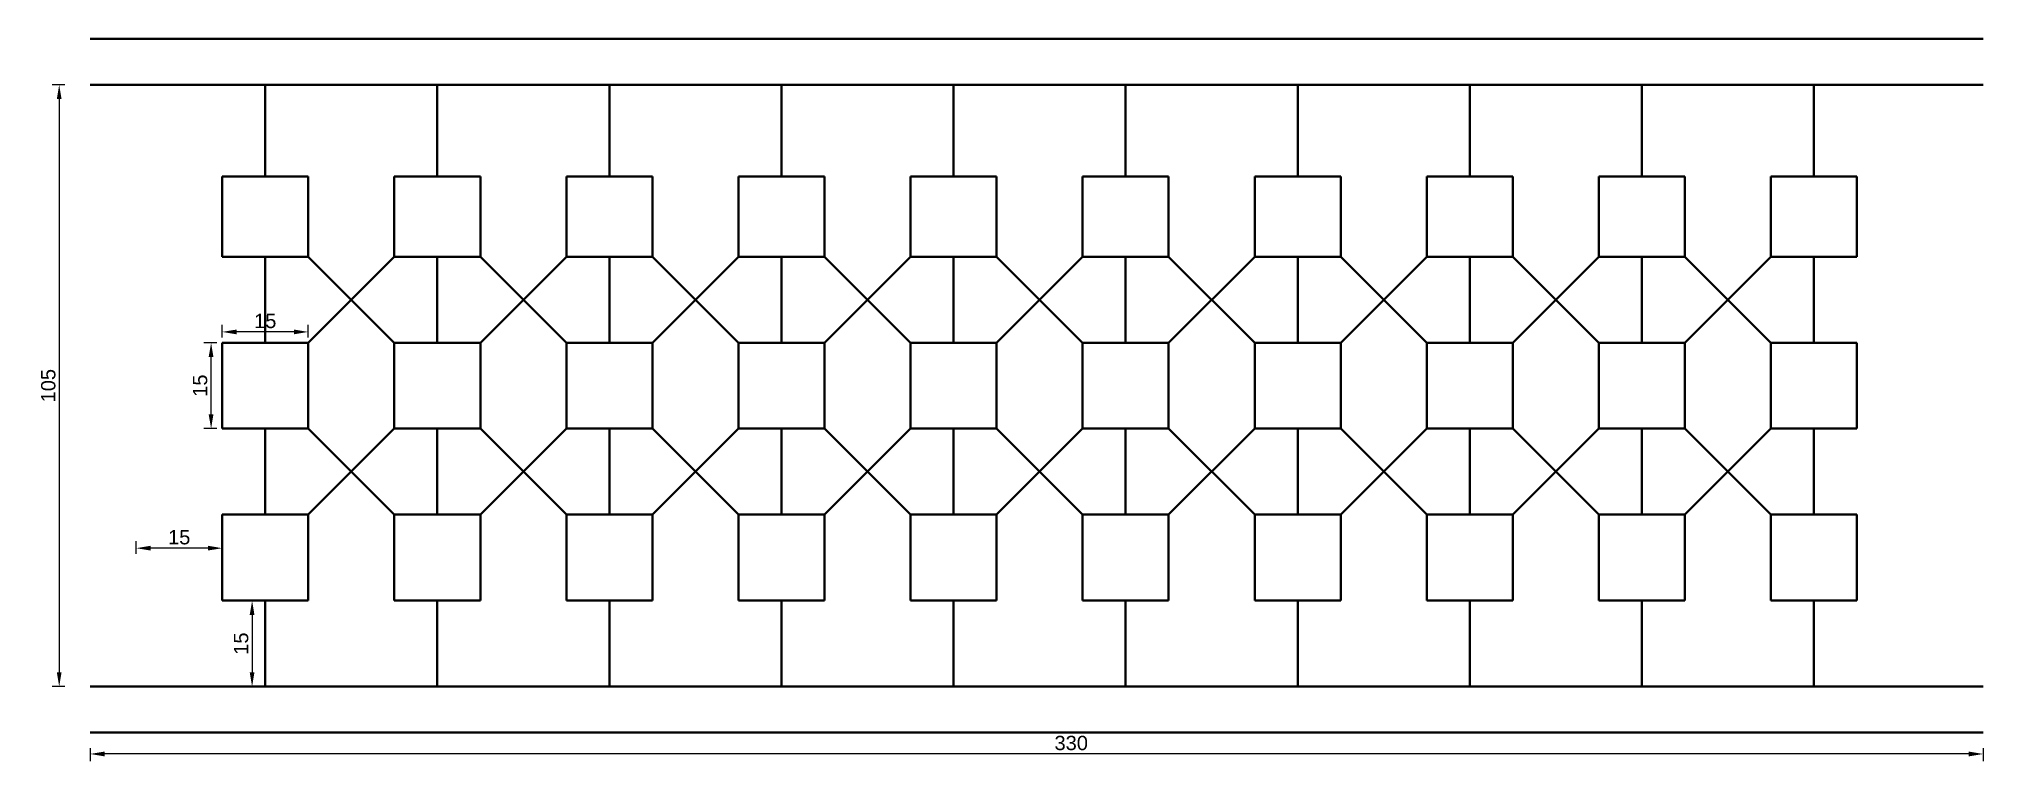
# Model space of a CAD drawing. Header units: inches. Extents: x 934 to 13503, y 40 to 6452.
# Drawn here: x 4077.4 to 4416.3, y 1176.8 to 1302.8 of the extents above; entities that cross this region are included whole.
import ezdxf

# ---------------------------------------------------------------- set-up
doc = ezdxf.new("R2010")
doc.units = ezdxf.units.IN
doc.styles.get("Standard").update_dxf_attribs({"font": 'arial.ttf'})
doc.dimstyles.new('ISO-25', dxfattribs={"dimtxt": 2.5, "dimasz": 2.5, "dimexe": 1.25, "dimexo": 0.275, "dimtad": 1, "dimdsep": 46, "dimtxsty": 'Standard', "dimcen": 2.5, "dimclrd": 256, "dimadec": 0, "dimazin": 0, "dimtfac": 1, "dimtmove": 0, "dimatfit": 3, "dimfxl": 1, "dimfxlon": 1, "dimarcsym": 0})

msp = doc.modelspace()

# ---------------------------------------------------------------- blocks, each defined once
blk = doc.blocks.new('*D93')
at = {"color": 0, "lineweight": -2, "transparency": 16777216}
for p, q in [((4086.34, 1179.06), (4086.34, 1176.81)), ((4416.34, 1179.06), (4416.34, 1176.81))]:
    blk.add_line(p, q, dxfattribs=at)
at = {"lineweight": -2, "transparency": 16777216}
blk.add_line((4413.84, 1178.06), (4088.84, 1178.06), dxfattribs=at)
at = {"lineweight": 80, "transparency": 16777216}
for points in [[(4088.84, 1178.48), (4088.84, 1177.64), (4086.34, 1178.06)], [(4413.84, 1178.48), (4413.84, 1177.64), (4416.34, 1178.06)]]:
    blk.add_solid(points, dxfattribs=at)
at = {"layer": 'Defpoints', "color": 0, "lineweight": 80, "transparency": 16777216}
for p in [(4086.34, 1189.81), (4416.34, 1189.81), (4086.34, 1178.06)]:
    blk.add_point(p, dxfattribs=at)
at = {"color": 0, "lineweight": 40, "transparency": 16777216, "insert": (4257.36, 1179.96), "char_height": 2.5, "attachment_point": 5}
blk.add_mtext('330', dxfattribs=at)
blk = doc.blocks.new('*D94')
at = {"color": 0, "lineweight": -2, "transparency": 16777216}
for p, q in [((4081.92, 1294.81), (4079.67, 1294.81)), ((4081.92, 1189.81), (4079.67, 1189.81))]:
    blk.add_line(p, q, dxfattribs=at)
at = {"lineweight": -2, "transparency": 16777216}
blk.add_line((4080.92, 1292.31), (4080.92, 1192.31), dxfattribs=at)
at = {"lineweight": 80, "transparency": 16777216}
for points in [[(4080.5, 1292.31), (4081.33, 1292.31), (4080.92, 1294.81)], [(4080.5, 1192.31), (4081.33, 1192.31), (4080.92, 1189.81)]]:
    blk.add_solid(points, dxfattribs=at)
at = {"layer": 'Defpoints', "color": 0, "lineweight": 80, "transparency": 16777216}
for p in [(4086.34, 1294.81), (4080.92, 1189.81), (4086.34, 1189.81)]:
    blk.add_point(p, dxfattribs=at)
at = {"color": 0, "lineweight": 40, "transparency": 16777216, "insert": (4079.02, 1242.31), "char_height": 2.5, "attachment_point": 5, "rotation": 90}
blk.add_mtext('105', dxfattribs=at)
blk = doc.blocks.new('*D95')
at = {"color": 0, "lineweight": -2, "transparency": 16777216}
for p, q in [((4108.4, 1249.81), (4106.15, 1249.81)), ((4108.4, 1234.81), (4106.15, 1234.81))]:
    blk.add_line(p, q, dxfattribs=at)
at = {"lineweight": -2, "transparency": 16777216}
blk.add_line((4107.4, 1237.31), (4107.4, 1247.31), dxfattribs=at)
at = {"lineweight": 80, "transparency": 16777216}
for points in [[(4106.98, 1247.31), (4107.81, 1247.31), (4107.4, 1249.81)], [(4106.98, 1237.31), (4107.81, 1237.31), (4107.4, 1234.81)]]:
    blk.add_solid(points, dxfattribs=at)
at = {"layer": 'Defpoints', "color": 0, "lineweight": 80, "transparency": 16777216}
for p in [(4107.4, 1249.81), (4109.34, 1249.81), (4109.34, 1234.81)]:
    blk.add_point(p, dxfattribs=at)
at = {"color": 0, "lineweight": 40, "transparency": 16777216, "insert": (4105.49, 1242.31), "char_height": 2.5, "attachment_point": 5, "rotation": 90}
blk.add_mtext('15', dxfattribs=at)
blk = doc.blocks.new('*D96')
at = {"color": 0, "lineweight": -2, "transparency": 16777216}
for p, q in [((4109.34, 1250.69), (4109.34, 1252.94)), ((4124.34, 1250.69), (4124.34, 1252.94))]:
    blk.add_line(p, q, dxfattribs=at)
at = {"lineweight": -2, "transparency": 16777216}
blk.add_line((4121.84, 1251.69), (4111.84, 1251.69), dxfattribs=at)
at = {"lineweight": 80, "transparency": 16777216}
for points in [[(4111.84, 1252.1), (4111.84, 1251.27), (4109.34, 1251.69)], [(4121.84, 1252.1), (4121.84, 1251.27), (4124.34, 1251.69)]]:
    blk.add_solid(points, dxfattribs=at)
at = {"layer": 'Defpoints', "color": 0, "lineweight": 80, "transparency": 16777216}
for p in [(4109.34, 1251.69), (4109.34, 1249.81), (4124.34, 1249.81)]:
    blk.add_point(p, dxfattribs=at)
at = {"color": 0, "lineweight": 40, "transparency": 16777216, "insert": (4116.84, 1253.59), "char_height": 2.5, "attachment_point": 5}
blk.add_mtext('15', dxfattribs=at)
blk = doc.blocks.new('*D97')
at = {"color": 0, "lineweight": -2, "transparency": 16777216}
for p, q in [((4115.55, 1204.81), (4113.3, 1204.81)), ((4115.55, 1189.81), (4113.3, 1189.81))]:
    blk.add_line(p, q, dxfattribs=at)
at = {"lineweight": -2, "transparency": 16777216}
blk.add_line((4114.55, 1202.31), (4114.55, 1192.31), dxfattribs=at)
at = {"lineweight": 80, "transparency": 16777216}
for points in [[(4114.13, 1202.31), (4114.96, 1202.31), (4114.55, 1204.81)], [(4114.13, 1192.31), (4114.96, 1192.31), (4114.55, 1189.81)]]:
    blk.add_solid(points, dxfattribs=at)
at = {"layer": 'Defpoints', "color": 0, "lineweight": 80, "transparency": 16777216}
for p in [(4116.84, 1204.81), (4114.55, 1189.81), (4116.84, 1189.81)]:
    blk.add_point(p, dxfattribs=at)
at = {"color": 0, "lineweight": 40, "transparency": 16777216, "insert": (4112.64, 1197.31), "char_height": 2.5, "attachment_point": 5, "rotation": 90}
blk.add_mtext('15', dxfattribs=at)
blk = doc.blocks.new('*D98')
at = {"color": 0, "lineweight": -2, "transparency": 16777216}
for p, q in [((4094.34, 1212.96), (4094.34, 1215.21)), ((4109.34, 1212.96), (4109.34, 1215.21))]:
    blk.add_line(p, q, dxfattribs=at)
at = {"lineweight": -2, "transparency": 16777216}
blk.add_line((4106.84, 1213.96), (4096.84, 1213.96), dxfattribs=at)
at = {"lineweight": 80, "transparency": 16777216}
for points in [[(4096.84, 1214.38), (4096.84, 1213.55), (4094.34, 1213.96)], [(4106.84, 1214.38), (4106.84, 1213.55), (4109.34, 1213.96)]]:
    blk.add_solid(points, dxfattribs=at)
at = {"layer": 'Defpoints', "color": 0, "lineweight": 80, "transparency": 16777216}
for p in [(4094.34, 1213.96), (4094.34, 1212.31), (4109.34, 1212.31)]:
    blk.add_point(p, dxfattribs=at)
at = {"color": 0, "lineweight": 40, "transparency": 16777216, "insert": (4101.84, 1215.86), "char_height": 2.5, "attachment_point": 5}
blk.add_mtext('15', dxfattribs=at)

# ---------------------------------------------------------------- dimensions: what is measured, and where the dimension line sits
at = {"lineweight": 40}
for base, p1, p2, picture, middle in [((4080.918, 1189.81), (4086.342, 1294.81), (4086.342, 1189.81), '*D94', (4079.016, 1242.31)), ((4107.396, 1249.81), (4109.342, 1234.81), (4109.342, 1249.81), '*D95', (4105.494, 1242.31)), ((4114.545, 1189.81), (4116.842, 1204.81), (4116.842, 1189.81), '*D97', (4112.644, 1197.31))]:
    dim = msp.add_linear_dim(base=base, p1=p1, p2=p2, angle=90, dimstyle='ISO-25', dxfattribs=at)
    dim.commit()
    dim.dimension.update_dxf_attribs({"geometry": picture, "text_midpoint": middle})
for base, p1, p2, picture, middle in [((4109.342, 1251.685), (4124.342, 1249.81), (4109.342, 1249.81), '*D96', (4116.842, 1253.587)), ((4094.342, 1213.963), (4109.342, 1212.31), (4094.342, 1212.31), '*D98', (4101.842, 1215.865))]:
    dim = msp.add_linear_dim(base=base, p1=p1, p2=p2, dimstyle='ISO-25', dxfattribs=at)
    dim.commit()
    dim.dimension.update_dxf_attribs({"geometry": picture, "text_midpoint": middle})
dim = msp.add_linear_dim(base=(4086.342, 1178.06), p1=(4416.342, 1189.81), p2=(4086.342, 1189.81), dimstyle='ISO-25', dxfattribs=at)
dim.commit()
dim.dimension.update_dxf_attribs({"geometry": '*D93', "text_midpoint": (4257.365, 1178.06), "dimtype": 160})

# ---------------------------------------------------------------- linework, layer by layer
at = {"lineweight": 40}
for p, q in [((4086.342, 1302.81), (4416.342, 1302.81)), ((4086.342, 1294.81), (4416.342, 1294.81)), ((4116.842, 1278.81), (4116.842, 1294.81)), ((4146.842, 1278.81), (4146.842, 1294.81)), ((4176.842, 1278.81), (4176.842, 1294.81)), ((4206.842, 1278.81), (4206.842, 1294.81)), ((4236.842, 1278.81), (4236.842, 1294.81)), ((4266.842, 1278.81), (4266.842, 1294.81)), ((4296.842, 1278.81), (4296.842, 1294.81)), ((4326.842, 1278.81), (4326.842, 1294.81)), ((4356.842, 1278.81), (4356.842, 1294.81)), ((4386.842, 1278.81), (4386.842, 1294.81)), ((4386.842, 1294.81), (4386.842, 1278.81)), ((4109.342, 1278.81), (4124.342, 1278.81)), ((4109.342, 1264.81), (4109.342, 1278.81)), ((4124.342, 1264.81), (4124.342, 1278.81)), ((4139.342, 1278.81), (4154.342, 1278.81)), ((4139.342, 1264.81), (4139.342, 1278.81)), ((4139.342, 1278.81), (4154.342, 1278.81)), ((4139.342, 1264.81), (4139.342, 1278.81)), ((4154.342, 1264.81), (4154.342, 1278.81)), ((4154.342, 1264.81), (4154.342, 1278.81)), ((4169.342, 1278.81), (4184.342, 1278.81)), ((4169.342, 1264.81), (4169.342, 1278.81)), ((4169.342, 1278.81), (4184.342, 1278.81)), ((4169.342, 1264.81), (4169.342, 1278.81)), ((4169.342, 1278.81), (4184.342, 1278.81)), ((4169.342, 1264.81), (4169.342, 1278.81)), ((4184.342, 1264.81), (4184.342, 1278.81)), ((4184.342, 1264.81), (4184.342, 1278.81)), ((4184.342, 1264.81), (4184.342, 1278.81)), ((4199.342, 1278.81), (4214.342, 1278.81)), ((4199.342, 1264.81), (4199.342, 1278.81)), ((4199.342, 1278.81), (4214.342, 1278.81)), ((4199.342, 1264.81), (4199.342, 1278.81)), ((4199.342, 1278.81), (4214.342, 1278.81)), ((4199.342, 1264.81), (4199.342, 1278.81)), ((4214.342, 1264.81), (4214.342, 1278.81)), ((4214.342, 1264.81), (4214.342, 1278.81)), ((4214.342, 1264.81), (4214.342, 1278.81)), ((4229.342, 1278.81), (4244.342, 1278.81)), ((4229.342, 1264.81), (4229.342, 1278.81)), ((4229.342, 1278.81), (4244.342, 1278.81)), ((4229.342, 1264.81), (4229.342, 1278.81)), ((4229.342, 1278.81), (4244.342, 1278.81)), ((4229.342, 1264.81), (4229.342, 1278.81)), ((4244.342, 1264.81), (4244.342, 1278.81)), ((4244.342, 1264.81), (4244.342, 1278.81)), ((4244.342, 1264.81), (4244.342, 1278.81)), ((4259.342, 1278.81), (4274.342, 1278.81)), ((4259.342, 1264.81), (4259.342, 1278.81)), ((4259.342, 1278.81), (4274.342, 1278.81)), ((4259.342, 1264.81), (4259.342, 1278.81)), ((4259.342, 1278.81), (4274.342, 1278.81)), ((4259.342, 1264.81), (4259.342, 1278.81)), ((4274.342, 1264.81), (4274.342, 1278.81)), ((4274.342, 1264.81), (4274.342, 1278.81)), ((4274.342, 1264.81), (4274.342, 1278.81)), ((4289.342, 1278.81), (4304.342, 1278.81)), ((4289.342, 1264.81), (4289.342, 1278.81)), ((4289.342, 1278.81), (4304.342, 1278.81)), ((4289.342, 1264.81), (4289.342, 1278.81)), ((4289.342, 1278.81), (4304.342, 1278.81)), ((4289.342, 1264.81), (4289.342, 1278.81)), ((4304.342, 1264.81), (4304.342, 1278.81)), ((4304.342, 1264.81), (4304.342, 1278.81)), ((4304.342, 1264.81), (4304.342, 1278.81)), ((4319.342, 1278.81), (4334.342, 1278.81)), ((4319.342, 1264.81), (4319.342, 1278.81)), ((4319.342, 1278.81), (4334.342, 1278.81)), ((4319.342, 1264.81), (4319.342, 1278.81)), ((4319.342, 1278.81), (4334.342, 1278.81)), ((4319.342, 1264.81), (4319.342, 1278.81)), ((4334.342, 1264.81), (4334.342, 1278.81)), ((4334.342, 1264.81), (4334.342, 1278.81)), ((4334.342, 1264.81), (4334.342, 1278.81)), ((4349.342, 1278.81), (4364.342, 1278.81)), ((4349.342, 1264.81), (4349.342, 1278.81)), ((4349.342, 1278.81), (4364.342, 1278.81)), ((4349.342, 1264.81), (4349.342, 1278.81)), ((4349.342, 1278.81), (4364.342, 1278.81)), ((4349.342, 1264.81), (4349.342, 1278.81)), ((4364.342, 1264.81), (4364.342, 1278.81)), ((4364.342, 1264.81), (4364.342, 1278.81)), ((4364.342, 1264.81), (4364.342, 1278.81)), ((4379.342, 1278.81), (4394.342, 1278.81)), ((4379.342, 1264.81), (4379.342, 1278.81)), ((4379.342, 1278.81), (4394.342, 1278.81)), ((4379.342, 1264.81), (4379.342, 1278.81)), ((4394.342, 1264.81), (4394.342, 1278.81)), ((4394.342, 1264.81), (4394.342, 1278.81)), ((4124.342, 1264.81), (4109.342, 1264.81)), ((4116.842, 1264.81), (4116.842, 1249.81)), ((4139.342, 1264.81), (4124.342, 1249.81)), ((4139.342, 1249.81), (4124.342, 1264.81)), ((4154.342, 1264.81), (4139.342, 1264.81)), ((4154.342, 1264.81), (4139.342, 1264.81)), ((4146.842, 1264.81), (4146.842, 1249.81)), ((4169.342, 1264.81), (4154.342, 1249.81)), ((4169.342, 1249.81), (4154.342, 1264.81)), ((4184.342, 1264.81), (4169.342, 1264.81)), ((4184.342, 1264.81), (4169.342, 1264.81)), ((4184.342, 1264.81), (4169.342, 1264.81)), ((4176.842, 1264.81), (4176.842, 1249.81)), ((4199.342, 1264.81), (4184.342, 1249.81)), ((4199.342, 1249.81), (4184.342, 1264.81)), ((4214.342, 1264.81), (4199.342, 1264.81)), ((4214.342, 1264.81), (4199.342, 1264.81)), ((4214.342, 1264.81), (4199.342, 1264.81)), ((4206.842, 1264.81), (4206.842, 1249.81)), ((4229.342, 1264.81), (4214.342, 1249.81)), ((4229.342, 1249.81), (4214.342, 1264.81)), ((4244.342, 1264.81), (4229.342, 1264.81)), ((4244.342, 1264.81), (4229.342, 1264.81)), ((4244.342, 1264.81), (4229.342, 1264.81)), ((4236.842, 1264.81), (4236.842, 1249.81)), ((4259.342, 1264.81), (4244.342, 1249.81)), ((4259.342, 1249.81), (4244.342, 1264.81)), ((4274.342, 1264.81), (4259.342, 1264.81)), ((4274.342, 1264.81), (4259.342, 1264.81)), ((4274.342, 1264.81), (4259.342, 1264.81)), ((4266.842, 1264.81), (4266.842, 1249.81)), ((4289.342, 1264.81), (4274.342, 1249.81)), ((4289.342, 1249.81), (4274.342, 1264.81)), ((4304.342, 1264.81), (4289.342, 1264.81)), ((4304.342, 1264.81), (4289.342, 1264.81)), ((4304.342, 1264.81), (4289.342, 1264.81)), ((4296.842, 1264.81), (4296.842, 1249.81)), ((4319.342, 1264.81), (4304.342, 1249.81)), ((4319.342, 1249.81), (4304.342, 1264.81)), ((4334.342, 1264.81), (4319.342, 1264.81)), ((4334.342, 1264.81), (4319.342, 1264.81)), ((4334.342, 1264.81), (4319.342, 1264.81)), ((4326.842, 1264.81), (4326.842, 1249.81)), ((4349.342, 1264.81), (4334.342, 1249.81)), ((4349.342, 1249.81), (4334.342, 1264.81)), ((4364.342, 1264.81), (4349.342, 1264.81)), ((4364.342, 1264.81), (4349.342, 1264.81)), ((4364.342, 1264.81), (4349.342, 1264.81)), ((4356.842, 1264.81), (4356.842, 1249.81)), ((4379.342, 1264.81), (4364.342, 1249.81)), ((4379.342, 1249.81), (4364.342, 1264.81)), ((4394.342, 1264.81), (4379.342, 1264.81)), ((4394.342, 1264.81), (4379.342, 1264.81)), ((4386.842, 1264.81), (4386.842, 1249.81)), ((4124.342, 1249.81), (4109.342, 1249.81)), ((4109.342, 1234.81), (4109.342, 1249.81)), ((4124.342, 1234.81), (4124.342, 1249.81)), ((4154.342, 1249.81), (4139.342, 1249.81)), ((4139.342, 1234.81), (4139.342, 1249.81)), ((4154.342, 1249.81), (4139.342, 1249.81)), ((4139.342, 1234.81), (4139.342, 1249.81)), ((4154.342, 1234.81), (4154.342, 1249.81)), ((4154.342, 1234.81), (4154.342, 1249.81)), ((4184.342, 1249.81), (4169.342, 1249.81)), ((4169.342, 1234.81), (4169.342, 1249.81)), ((4184.342, 1249.81), (4169.342, 1249.81)), ((4169.342, 1234.81), (4169.342, 1249.81)), ((4184.342, 1249.81), (4169.342, 1249.81)), ((4169.342, 1234.81), (4169.342, 1249.81)), ((4184.342, 1234.81), (4184.342, 1249.81)), ((4184.342, 1234.81), (4184.342, 1249.81)), ((4184.342, 1234.81), (4184.342, 1249.81)), ((4214.342, 1249.81), (4199.342, 1249.81)), ((4199.342, 1234.81), (4199.342, 1249.81)), ((4214.342, 1249.81), (4199.342, 1249.81)), ((4199.342, 1234.81), (4199.342, 1249.81)), ((4214.342, 1249.81), (4199.342, 1249.81)), ((4199.342, 1234.81), (4199.342, 1249.81)), ((4214.342, 1234.81), (4214.342, 1249.81)), ((4214.342, 1234.81), (4214.342, 1249.81)), ((4214.342, 1234.81), (4214.342, 1249.81)), ((4244.342, 1249.81), (4229.342, 1249.81)), ((4229.342, 1234.81), (4229.342, 1249.81)), ((4244.342, 1249.81), (4229.342, 1249.81)), ((4229.342, 1234.81), (4229.342, 1249.81)), ((4244.342, 1249.81), (4229.342, 1249.81)), ((4229.342, 1234.81), (4229.342, 1249.81)), ((4244.342, 1234.81), (4244.342, 1249.81)), ((4244.342, 1234.81), (4244.342, 1249.81)), ((4244.342, 1234.81), (4244.342, 1249.81)), ((4274.342, 1249.81), (4259.342, 1249.81)), ((4259.342, 1234.81), (4259.342, 1249.81)), ((4274.342, 1249.81), (4259.342, 1249.81)), ((4259.342, 1234.81), (4259.342, 1249.81)), ((4274.342, 1249.81), (4259.342, 1249.81)), ((4259.342, 1234.81), (4259.342, 1249.81)), ((4274.342, 1234.81), (4274.342, 1249.81)), ((4274.342, 1234.81), (4274.342, 1249.81)), ((4274.342, 1234.81), (4274.342, 1249.81)), ((4304.342, 1249.81), (4289.342, 1249.81)), ((4289.342, 1234.81), (4289.342, 1249.81)), ((4304.342, 1249.81), (4289.342, 1249.81)), ((4289.342, 1234.81), (4289.342, 1249.81)), ((4304.342, 1249.81), (4289.342, 1249.81)), ((4289.342, 1234.81), (4289.342, 1249.81)), ((4304.342, 1234.81), (4304.342, 1249.81)), ((4304.342, 1234.81), (4304.342, 1249.81)), ((4304.342, 1234.81), (4304.342, 1249.81)), ((4334.342, 1249.81), (4319.342, 1249.81)), ((4319.342, 1234.81), (4319.342, 1249.81)), ((4334.342, 1249.81), (4319.342, 1249.81)), ((4319.342, 1234.81), (4319.342, 1249.81)), ((4334.342, 1249.81), (4319.342, 1249.81)), ((4319.342, 1234.81), (4319.342, 1249.81)), ((4334.342, 1234.81), (4334.342, 1249.81)), ((4334.342, 1234.81), (4334.342, 1249.81)), ((4334.342, 1234.81), (4334.342, 1249.81)), ((4364.342, 1249.81), (4349.342, 1249.81)), ((4349.342, 1234.81), (4349.342, 1249.81)), ((4364.342, 1249.81), (4349.342, 1249.81)), ((4349.342, 1234.81), (4349.342, 1249.81)), ((4364.342, 1249.81), (4349.342, 1249.81)), ((4349.342, 1234.81), (4349.342, 1249.81)), ((4364.342, 1234.81), (4364.342, 1249.81)), ((4364.342, 1234.81), (4364.342, 1249.81)), ((4364.342, 1234.81), (4364.342, 1249.81)), ((4394.342, 1249.81), (4379.342, 1249.81)), ((4379.342, 1234.81), (4379.342, 1249.81)), ((4394.342, 1249.81), (4379.342, 1249.81)), ((4379.342, 1234.81), (4379.342, 1249.81)), ((4394.342, 1234.81), (4394.342, 1249.81)), ((4394.342, 1234.81), (4394.342, 1249.81)), ((4124.342, 1234.81), (4109.342, 1234.81)), ((4116.842, 1234.81), (4116.842, 1219.81)), ((4139.342, 1219.81), (4124.342, 1234.81)), ((4139.342, 1234.81), (4124.342, 1219.81)), ((4154.342, 1234.81), (4139.342, 1234.81)), ((4154.342, 1234.81), (4139.342, 1234.81)), ((4146.842, 1234.81), (4146.842, 1219.81)), ((4169.342, 1219.81), (4154.342, 1234.81)), ((4169.342, 1234.81), (4154.342, 1219.81)), ((4184.342, 1234.81), (4169.342, 1234.81)), ((4184.342, 1234.81), (4169.342, 1234.81)), ((4184.342, 1234.81), (4169.342, 1234.81)), ((4176.842, 1234.81), (4176.842, 1219.81)), ((4199.342, 1219.81), (4184.342, 1234.81)), ((4199.342, 1234.81), (4184.342, 1219.81)), ((4214.342, 1234.81), (4199.342, 1234.81)), ((4214.342, 1234.81), (4199.342, 1234.81)), ((4214.342, 1234.81), (4199.342, 1234.81)), ((4206.842, 1234.81), (4206.842, 1219.81)), ((4229.342, 1219.81), (4214.342, 1234.81)), ((4229.342, 1234.81), (4214.342, 1219.81)), ((4244.342, 1234.81), (4229.342, 1234.81)), ((4244.342, 1234.81), (4229.342, 1234.81)), ((4244.342, 1234.81), (4229.342, 1234.81)), ((4236.842, 1234.81), (4236.842, 1219.81)), ((4259.342, 1219.81), (4244.342, 1234.81)), ((4259.342, 1234.81), (4244.342, 1219.81)), ((4274.342, 1234.81), (4259.342, 1234.81)), ((4274.342, 1234.81), (4259.342, 1234.81)), ((4274.342, 1234.81), (4259.342, 1234.81)), ((4266.842, 1234.81), (4266.842, 1219.81)), ((4289.342, 1219.81), (4274.342, 1234.81)), ((4289.342, 1234.81), (4274.342, 1219.81)), ((4304.342, 1234.81), (4289.342, 1234.81)), ((4304.342, 1234.81), (4289.342, 1234.81)), ((4304.342, 1234.81), (4289.342, 1234.81)), ((4296.842, 1234.81), (4296.842, 1219.81)), ((4319.342, 1219.81), (4304.342, 1234.81)), ((4319.342, 1234.81), (4304.342, 1219.81)), ((4334.342, 1234.81), (4319.342, 1234.81)), ((4334.342, 1234.81), (4319.342, 1234.81)), ((4334.342, 1234.81), (4319.342, 1234.81)), ((4326.842, 1234.81), (4326.842, 1219.81)), ((4349.342, 1219.81), (4334.342, 1234.81)), ((4349.342, 1234.81), (4334.342, 1219.81)), ((4364.342, 1234.81), (4349.342, 1234.81)), ((4364.342, 1234.81), (4349.342, 1234.81)), ((4364.342, 1234.81), (4349.342, 1234.81)), ((4356.842, 1234.81), (4356.842, 1219.81)), ((4379.342, 1219.81), (4364.342, 1234.81)), ((4379.342, 1234.81), (4364.342, 1219.81)), ((4394.342, 1234.81), (4379.342, 1234.81)), ((4394.342, 1234.81), (4379.342, 1234.81)), ((4386.842, 1234.81), (4386.842, 1219.81)), ((4124.342, 1219.81), (4109.342, 1219.81)), ((4109.342, 1204.81), (4109.342, 1219.81)), ((4124.342, 1204.81), (4124.342, 1219.81)), ((4154.342, 1219.81), (4139.342, 1219.81)), ((4139.342, 1204.81), (4139.342, 1219.81)), ((4154.342, 1219.81), (4139.342, 1219.81)), ((4139.342, 1204.81), (4139.342, 1219.81)), ((4154.342, 1204.81), (4154.342, 1219.81)), ((4154.342, 1204.81), (4154.342, 1219.81)), ((4184.342, 1219.81), (4169.342, 1219.81)), ((4169.342, 1204.81), (4169.342, 1219.81)), ((4184.342, 1219.81), (4169.342, 1219.81)), ((4169.342, 1204.81), (4169.342, 1219.81)), ((4184.342, 1219.81), (4169.342, 1219.81)), ((4169.342, 1204.81), (4169.342, 1219.81)), ((4184.342, 1204.81), (4184.342, 1219.81)), ((4184.342, 1204.81), (4184.342, 1219.81)), ((4184.342, 1204.81), (4184.342, 1219.81)), ((4214.342, 1219.81), (4199.342, 1219.81)), ((4199.342, 1204.81), (4199.342, 1219.81)), ((4214.342, 1219.81), (4199.342, 1219.81)), ((4199.342, 1204.81), (4199.342, 1219.81)), ((4214.342, 1219.81), (4199.342, 1219.81)), ((4199.342, 1204.81), (4199.342, 1219.81)), ((4214.342, 1204.81), (4214.342, 1219.81)), ((4214.342, 1204.81), (4214.342, 1219.81)), ((4214.342, 1204.81), (4214.342, 1219.81)), ((4244.342, 1219.81), (4229.342, 1219.81)), ((4229.342, 1204.81), (4229.342, 1219.81)), ((4244.342, 1219.81), (4229.342, 1219.81)), ((4229.342, 1204.81), (4229.342, 1219.81)), ((4244.342, 1219.81), (4229.342, 1219.81)), ((4229.342, 1204.81), (4229.342, 1219.81)), ((4244.342, 1204.81), (4244.342, 1219.81)), ((4244.342, 1204.81), (4244.342, 1219.81)), ((4244.342, 1204.81), (4244.342, 1219.81)), ((4274.342, 1219.81), (4259.342, 1219.81)), ((4259.342, 1204.81), (4259.342, 1219.81)), ((4274.342, 1219.81), (4259.342, 1219.81)), ((4259.342, 1204.81), (4259.342, 1219.81)), ((4274.342, 1219.81), (4259.342, 1219.81)), ((4259.342, 1204.81), (4259.342, 1219.81)), ((4274.342, 1204.81), (4274.342, 1219.81)), ((4274.342, 1204.81), (4274.342, 1219.81)), ((4274.342, 1204.81), (4274.342, 1219.81)), ((4304.342, 1219.81), (4289.342, 1219.81)), ((4289.342, 1204.81), (4289.342, 1219.81)), ((4304.342, 1219.81), (4289.342, 1219.81)), ((4289.342, 1204.81), (4289.342, 1219.81)), ((4304.342, 1219.81), (4289.342, 1219.81)), ((4289.342, 1204.81), (4289.342, 1219.81)), ((4304.342, 1204.81), (4304.342, 1219.81)), ((4304.342, 1204.81), (4304.342, 1219.81)), ((4304.342, 1204.81), (4304.342, 1219.81)), ((4334.342, 1219.81), (4319.342, 1219.81)), ((4319.342, 1204.81), (4319.342, 1219.81)), ((4334.342, 1219.81), (4319.342, 1219.81)), ((4319.342, 1204.81), (4319.342, 1219.81)), ((4334.342, 1219.81), (4319.342, 1219.81)), ((4319.342, 1204.81), (4319.342, 1219.81)), ((4334.342, 1204.81), (4334.342, 1219.81)), ((4334.342, 1204.81), (4334.342, 1219.81)), ((4334.342, 1204.81), (4334.342, 1219.81)), ((4364.342, 1219.81), (4349.342, 1219.81)), ((4349.342, 1204.81), (4349.342, 1219.81)), ((4364.342, 1219.81), (4349.342, 1219.81)), ((4349.342, 1204.81), (4349.342, 1219.81)), ((4364.342, 1219.81), (4349.342, 1219.81)), ((4349.342, 1204.81), (4349.342, 1219.81)), ((4364.342, 1204.81), (4364.342, 1219.81)), ((4364.342, 1204.81), (4364.342, 1219.81)), ((4364.342, 1204.81), (4364.342, 1219.81)), ((4394.342, 1219.81), (4379.342, 1219.81)), ((4379.342, 1204.81), (4379.342, 1219.81)), ((4394.342, 1219.81), (4379.342, 1219.81)), ((4379.342, 1204.81), (4379.342, 1219.81)), ((4394.342, 1204.81), (4394.342, 1219.81)), ((4394.342, 1204.81), (4394.342, 1219.81)), ((4124.342, 1204.81), (4109.342, 1204.81)), ((4116.842, 1204.81), (4116.842, 1189.81)), ((4154.342, 1204.81), (4139.342, 1204.81)), ((4154.342, 1204.81), (4139.342, 1204.81)), ((4146.842, 1204.81), (4146.842, 1189.81)), ((4184.342, 1204.81), (4169.342, 1204.81)), ((4184.342, 1204.81), (4169.342, 1204.81)), ((4184.342, 1204.81), (4169.342, 1204.81)), ((4176.842, 1204.81), (4176.842, 1189.81)), ((4214.342, 1204.81), (4199.342, 1204.81)), ((4214.342, 1204.81), (4199.342, 1204.81)), ((4214.342, 1204.81), (4199.342, 1204.81)), ((4206.842, 1204.81), (4206.842, 1189.81)), ((4244.342, 1204.81), (4229.342, 1204.81)), ((4244.342, 1204.81), (4229.342, 1204.81)), ((4244.342, 1204.81), (4229.342, 1204.81)), ((4236.842, 1204.81), (4236.842, 1189.81)), ((4274.342, 1204.81), (4259.342, 1204.81)), ((4274.342, 1204.81), (4259.342, 1204.81)), ((4274.342, 1204.81), (4259.342, 1204.81)), ((4266.842, 1204.81), (4266.842, 1189.81)), ((4304.342, 1204.81), (4289.342, 1204.81)), ((4304.342, 1204.81), (4289.342, 1204.81)), ((4304.342, 1204.81), (4289.342, 1204.81)), ((4296.842, 1204.81), (4296.842, 1189.81)), ((4334.342, 1204.81), (4319.342, 1204.81)), ((4334.342, 1204.81), (4319.342, 1204.81)), ((4334.342, 1204.81), (4319.342, 1204.81)), ((4326.842, 1204.81), (4326.842, 1189.81)), ((4364.342, 1204.81), (4349.342, 1204.81)), ((4364.342, 1204.81), (4349.342, 1204.81)), ((4364.342, 1204.81), (4349.342, 1204.81)), ((4356.842, 1204.81), (4356.842, 1189.81)), ((4394.342, 1204.81), (4379.342, 1204.81)), ((4394.342, 1204.81), (4379.342, 1204.81)), ((4386.842, 1204.81), (4386.842, 1189.81)), ((4416.342, 1189.81), (4086.342, 1189.81)), ((4416.342, 1181.81), (4086.342, 1181.81))]:
    msp.add_line(p, q, dxfattribs=at)

msp.set_redraw_order([(e.dxf.handle, doc.entitydb.next_handle()) for e in msp.query("TEXT MTEXT ATTDEF DIMENSION ARC_DIMENSION")])  # texts and dimensions are drawn at this point

doc.saveas('drawing.dxf')
